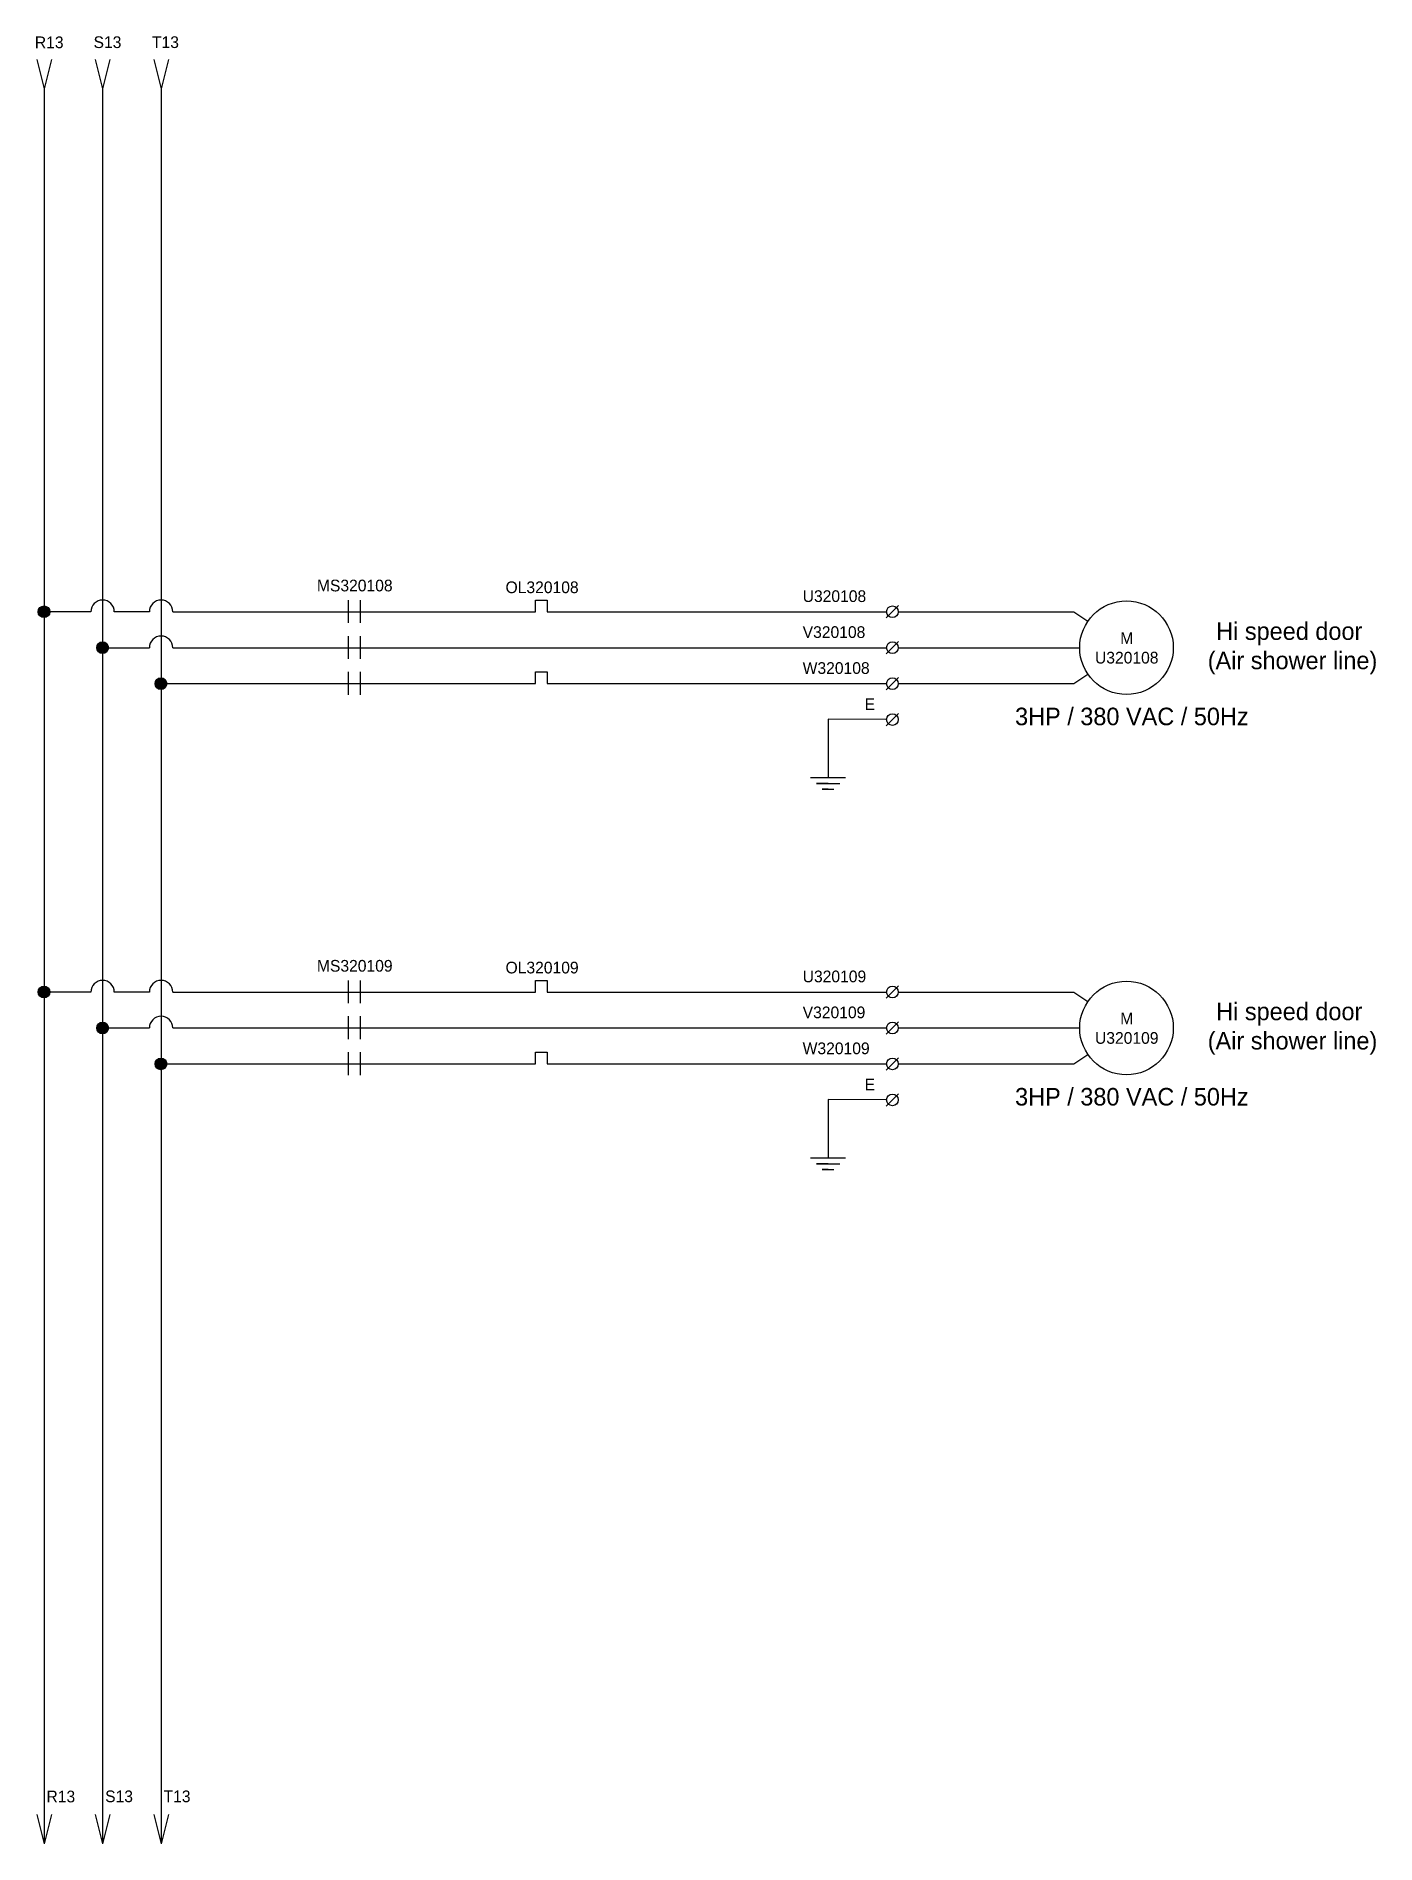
# Model space of a CAD drawing. Header units: millimetres. Extents: x 12275 to 14043, y 11466 to 13479.
# Drawn here: x 13709.4 to 13938.4, y 11466 to 11775 of the extents above; entities that cross this region are included whole.
import ezdxf

# ---------------------------------------------------------------- set-up
doc = ezdxf.new("R2010")
doc.units = ezdxf.units.MM
doc.styles.get("Standard").update_dxf_attribs({"font": 'arial.ttf'})

msp = doc.modelspace()

# ---------------------------------------------------------------- texts
at = {"attachment_point": 1}
for s, width, insert, char_height in [('{\\fCordia New|b0|i0|c0|p34;R13}', 14.7182816, (13709.21035, 11774.94795), 2), ('{\\fCordia New|b0|i0|c0|p34;S13}', 14.7182816, (13719.23889, 11774.97412), 2), ('{\\fCordia New|b0|i0|c0|p34;T13}', 14.7182816, (13729.22324, 11774.97458), 2), ('{\\fCordia New|b0|i0|c0|p34;MS320108}', 14.7182816, (13757.4132, 11682.1044), 2), ('{\\fCordia New|b0|i0|c0|p34;OL320108}', 14.7182816, (13789.6513, 11681.80185), 2), ('{\\fCordia New|b0|i0|c0|p34;U320108}', 14.7182816, (13840.43381, 11680.28703), 2), ('{\\fCordia New|b0|i0|c0|p34;V320108}', 14.7182816, (13840.43381, 11674.14318), 2), ('\\pxqc;{\\fCordia New|b0|i0|c0|p34;Hi speed door\\P (Air shower line)}', 47.9426669, (13899.62425, 11674.80592), 3), ('\\pxqc;{\\fCordia New|b0|i0|c0|p34;M\\PU320108}', 14.7182816, (13888.4626, 11673.10834), 2), ('{\\fCordia New|b0|i0|c0|p34;W320108}', 14.7182816, (13840.43381, 11667.99934), 2), ('{\\fCordia New|b0|i0|c0|p34;E}', 14.7182816, (13851.01794, 11661.81285), 2), ('\\pxqc;{\\fCordia New|b0|i0|c0|p34;3HP / 380 VAC / 50Hz}', 47.9426669, (13872.72172, 11660.22705), 3), ('{\\fCordia New|b0|i0|c0|p34;MS320109}', 14.7182816, (13757.4132, 11617.1044), 2), ('{\\fCordia New|b0|i0|c0|p34;OL320109}', 14.7182816, (13789.6513, 11616.80185), 2), ('{\\fCordia New|b0|i0|c0|p34;U320109}', 14.7182816, (13840.43381, 11615.28703), 2), ('{\\fCordia New|b0|i0|c0|p34;V320109}', 14.7182816, (13840.43381, 11609.14318), 2), ('\\pxqc;{\\fCordia New|b0|i0|c0|p34;Hi speed door\\P (Air shower line)}', 47.9426669, (13899.62425, 11609.80592), 3), ('\\pxqc;{\\fCordia New|b0|i0|c0|p34;M\\PU320109}', 14.7182816, (13888.4626, 11608.10834), 2), ('{\\fCordia New|b0|i0|c0|p34;W320109}', 14.7182816, (13840.43381, 11602.99934), 2), ('{\\fCordia New|b0|i0|c0|p34;E}', 14.7182816, (13851.01794, 11596.81285), 2), ('\\pxqc;{\\fCordia New|b0|i0|c0|p34;3HP / 380 VAC / 50Hz}', 47.9426669, (13872.72172, 11595.22705), 3), ('{\\fCordia New|b0|i0|c0|p34;R13}', 14.7182816, (13711.19126, 11475.12068), 2), ('{\\fCordia New|b0|i0|c0|p34;S13}', 14.7182816, (13721.2198, 11475.14685), 2), ('{\\fCordia New|b0|i0|c0|p34;T13}', 14.7182816, (13731.20415, 11475.14731), 2)]:
    msp.add_mtext_dynamic_manual_height_columns(s, width=width, gutter_width=1, heights=[0], dxfattribs=dict(at, insert=insert, char_height=char_height))

# ---------------------------------------------------------------- hatches: boundary and pattern name
h = msp.add_hatch(color=256)
h.dxf.hatch_style = 1
h.paths.add_polyline_path([(13711.77834, 11676.62012, 1), (13709.77834, 11676.62012, 1)])
h = msp.add_hatch(color=256)
h.dxf.hatch_style = 1
h.paths.add_polyline_path([(13721.77834, 11670.47628, 1), (13719.77834, 11670.47628, 1)])
h = msp.add_hatch(color=256)
h.dxf.hatch_style = 1
h.paths.add_polyline_path([(13731.75355, 11664.33243, 1), (13729.75355, 11664.33243, 1)])
h = msp.add_hatch(color=256)
h.dxf.hatch_style = 1
h.paths.add_polyline_path([(13711.77834, 11611.62012, 1), (13709.77834, 11611.62012, 1)])
h = msp.add_hatch(color=256)
h.dxf.hatch_style = 1
h.paths.add_polyline_path([(13721.77834, 11605.47628, 1), (13719.77834, 11605.47628, 1)])
h = msp.add_hatch(color=256)
h.dxf.hatch_style = 1
h.paths.add_polyline_path([(13731.75355, 11599.33243, 1), (13729.75355, 11599.33243, 1)])

# ---------------------------------------------------------------- linework, layer by layer
for p, q in [((13709.52834, 11771.02726), (13710.77834, 11766.02726)), ((13712.02834, 11771.02726), (13710.77834, 11766.02726)), ((13719.52834, 11771.02726), (13720.77834, 11766.02726)), ((13722.02834, 11771.02726), (13720.77834, 11766.02726)), ((13729.52834, 11771.02726), (13730.77834, 11766.02726)), ((13732.02834, 11771.02726), (13730.77834, 11766.02726)), ((13710.77834, 11766.02726), (13710.77834, 11740.62012)), ((13720.77834, 11766.02726), (13720.77834, 11466.02726)), ((13730.77834, 11766.02726), (13730.77834, 11466.02726)), ((13710.77834, 11740.62012), (13710.77834, 11466.02726)), ((13718.77834, 11676.62012), (13711.77834, 11676.62012)), ((13728.77834, 11676.62012), (13722.77834, 11676.62012)), ((13732.77834, 11676.62012), (13794.77834, 11676.62012)), ((13762.77834, 11678.62012), (13762.77834, 11674.71033)), ((13764.77834, 11678.62012), (13764.77834, 11674.71033)), ((13794.77834, 11676.62012), (13794.77834, 11678.62012)), ((13794.77834, 11678.62012), (13796.77834, 11678.62012)), ((13796.77834, 11678.62012), (13796.77834, 11676.62012)), ((13796.77834, 11676.62012), (13805.77834, 11676.62012)), ((13805.77834, 11676.62012), (13854.77834, 11676.62012)), ((13854.71768, 11675.55946), (13856.839, 11677.68078)), ((13856.77834, 11676.62012), (13867.77834, 11676.62012)), ((13867.77834, 11676.62012), (13886.77834, 11676.62012)), ((13886.77834, 11676.62012), (13889.17108, 11674.98672)), ((13721.77834, 11670.47628), (13728.77834, 11670.47628)), ((13732.77834, 11670.47628), (13794.77834, 11670.47628)), ((13762.77834, 11672.47628), (13762.77834, 11668.56648)), ((13764.77834, 11672.47628), (13764.77834, 11668.56648)), ((13794.77834, 11670.47628), (13810.77834, 11670.47628)), ((13810.77834, 11670.47628), (13854.77834, 11670.47628)), ((13854.71768, 11669.41562), (13856.839, 11671.53694)), ((13856.77834, 11670.47628), (13887.77834, 11670.47628)), ((13731.75355, 11664.33243), (13794.77834, 11664.33243)), ((13762.77834, 11666.33243), (13762.77834, 11662.42264)), ((13764.77834, 11666.33243), (13764.77834, 11662.42264)), ((13794.77834, 11664.33243), (13794.77834, 11666.33243)), ((13794.77834, 11666.33243), (13796.77834, 11666.33243)), ((13796.77834, 11666.33243), (13796.77834, 11664.33243)), ((13796.77834, 11664.33243), (13815.77834, 11664.33243)), ((13815.77834, 11664.33243), (13854.77834, 11664.33243)), ((13854.71768, 11663.27177), (13856.839, 11665.39309)), ((13856.77834, 11664.33243), (13872.77834, 11664.33243)), ((13872.77834, 11664.33243), (13886.77834, 11664.33243)), ((13886.77834, 11664.33243), (13889.17108, 11665.96584)), ((13854.77834, 11658.18859), (13844.77875, 11658.27816)), ((13844.77875, 11658.27816), (13844.77875, 11648.27816)), ((13854.71768, 11657.12793), (13856.839, 11659.24925)), ((13841.77875, 11648.27816), (13847.77875, 11648.27816)), ((13844.77875, 11647.27816), (13842.77875, 11647.27816)), ((13842.77875, 11647.27816), (13846.77875, 11647.27816)), ((13844.77875, 11646.27816), (13843.77875, 11646.27816)), ((13843.77875, 11646.27816), (13845.77875, 11646.27816)), ((13718.77834, 11611.62012), (13711.77834, 11611.62012)), ((13728.77834, 11611.62012), (13722.77834, 11611.62012)), ((13732.77834, 11611.62012), (13794.77834, 11611.62012)), ((13762.77834, 11613.62012), (13762.77834, 11609.71033)), ((13764.77834, 11613.62012), (13764.77834, 11609.71033)), ((13794.77834, 11611.62012), (13794.77834, 11613.62012)), ((13794.77834, 11613.62012), (13796.77834, 11613.62012)), ((13796.77834, 11613.62012), (13796.77834, 11611.62012)), ((13796.77834, 11611.62012), (13805.77834, 11611.62012)), ((13805.77834, 11611.62012), (13854.77834, 11611.62012)), ((13854.71768, 11610.55946), (13856.839, 11612.68078)), ((13856.77834, 11611.62012), (13867.77834, 11611.62012)), ((13867.77834, 11611.62012), (13886.77834, 11611.62012)), ((13886.77834, 11611.62012), (13889.17108, 11609.98672)), ((13721.77834, 11605.47628), (13728.77834, 11605.47628)), ((13732.77834, 11605.47628), (13794.77834, 11605.47628)), ((13762.77834, 11607.47628), (13762.77834, 11603.56648)), ((13764.77834, 11607.47628), (13764.77834, 11603.56648)), ((13794.77834, 11605.47628), (13810.77834, 11605.47628)), ((13810.77834, 11605.47628), (13854.77834, 11605.47628)), ((13854.71768, 11604.41562), (13856.839, 11606.53694)), ((13856.77834, 11605.47628), (13887.77834, 11605.47628)), ((13731.75355, 11599.33243), (13794.77834, 11599.33243)), ((13762.77834, 11601.33243), (13762.77834, 11597.42264)), ((13764.77834, 11601.33243), (13764.77834, 11597.42264)), ((13794.77834, 11599.33243), (13794.77834, 11601.33243)), ((13794.77834, 11601.33243), (13796.77834, 11601.33243)), ((13796.77834, 11601.33243), (13796.77834, 11599.33243)), ((13796.77834, 11599.33243), (13815.77834, 11599.33243)), ((13815.77834, 11599.33243), (13854.77834, 11599.33243)), ((13854.71768, 11598.27177), (13856.839, 11600.39309)), ((13856.77834, 11599.33243), (13872.77834, 11599.33243)), ((13872.77834, 11599.33243), (13886.77834, 11599.33243)), ((13886.77834, 11599.33243), (13889.17108, 11600.96584)), ((13854.77834, 11593.18859), (13844.77875, 11593.27816)), ((13844.77875, 11593.27816), (13844.77875, 11583.27816)), ((13854.71768, 11592.12793), (13856.839, 11594.24925)), ((13841.77875, 11583.27816), (13847.77875, 11583.27816)), ((13844.77875, 11582.27816), (13842.77875, 11582.27816)), ((13842.77875, 11582.27816), (13846.77875, 11582.27816)), ((13844.77875, 11581.27816), (13843.77875, 11581.27816)), ((13843.77875, 11581.27816), (13845.77875, 11581.27816)), ((13709.52834, 11471.02726), (13710.77834, 11466.02726)), ((13712.02834, 11471.02726), (13710.77834, 11466.02726)), ((13719.52834, 11471.02726), (13720.77834, 11466.02726)), ((13722.02834, 11471.02726), (13720.77834, 11466.02726)), ((13729.52834, 11471.02726), (13730.77834, 11466.02726)), ((13732.02834, 11471.02726), (13730.77834, 11466.02726))]:
    msp.add_line(p, q)
for centre, radius in [((13710.77834, 11676.62012), 1), ((13855.77834, 11676.62012), 1), ((13895.77834, 11670.47628), 8), ((13720.77834, 11670.47628), 1), ((13855.77834, 11670.47628), 1), ((13730.75355, 11664.33243), 1), ((13855.77834, 11664.33243), 1), ((13855.77834, 11658.18859), 1), ((13710.77834, 11611.62012), 1), ((13855.77834, 11611.62012), 1), ((13895.77834, 11605.47628), 8), ((13720.77834, 11605.47628), 1), ((13855.77834, 11605.47628), 1), ((13730.75355, 11599.33243), 1), ((13855.77834, 11599.33243), 1), ((13855.77834, 11593.18859), 1)]:
    msp.add_circle(centre, radius)
for centre in [(13720.77834, 11676.62012), (13730.77834, 11676.62012), (13730.77834, 11670.47628), (13720.77834, 11611.62012), (13730.77834, 11611.62012), (13730.77834, 11605.47628)]:
    msp.add_arc(centre, 2, 0, 180)

msp.set_redraw_order([(e.dxf.handle, doc.entitydb.next_handle()) for e in msp.query("TEXT MTEXT ATTDEF DIMENSION ARC_DIMENSION")])  # texts and dimensions are drawn at this point

doc.saveas('drawing.dxf')
